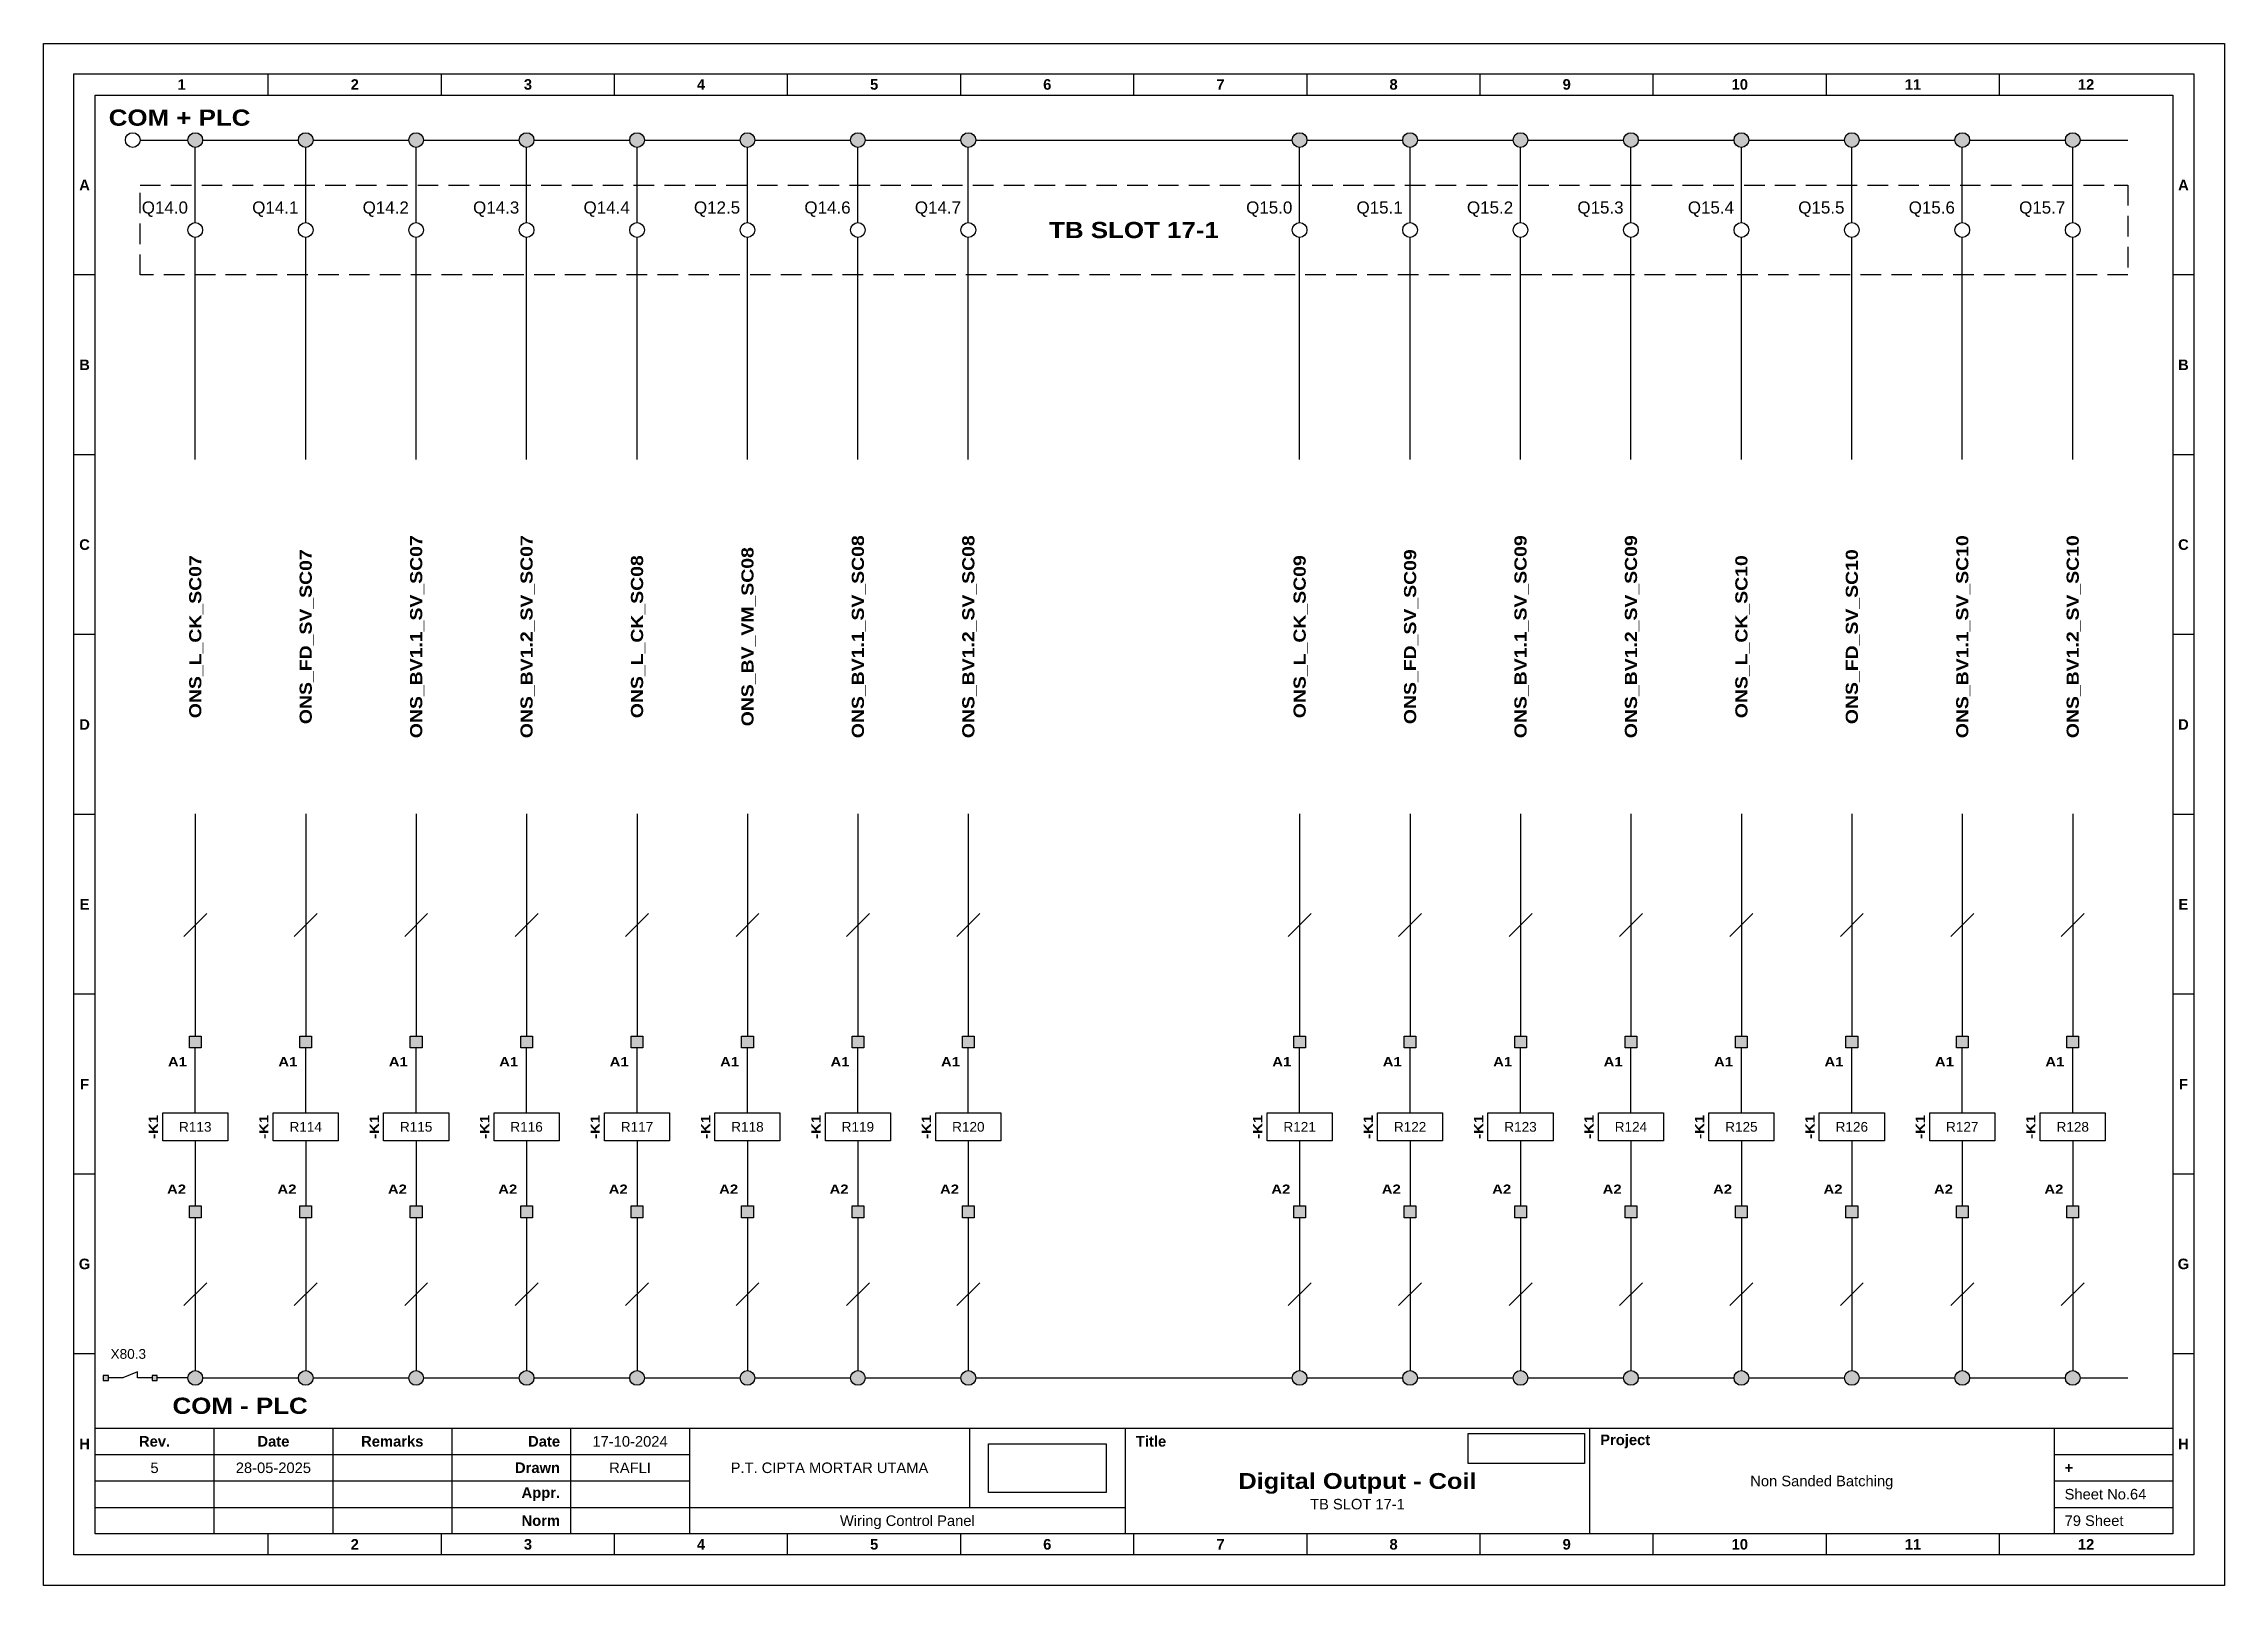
# Model space of a CAD drawing. Header units: millimetres. Extents: x 1018 to 2216, y 1079 to 1731.
# Drawn here: x 1017.6 to 1286.9, y 1079.3 to 1269.7 of the extents above; entities that cross this region are included whole.
import ezdxf
from ezdxf.enums import TextEntityAlignment as Align

# ---------------------------------------------------------------- set-up
doc = ezdxf.new("R2010")
doc.units = ezdxf.units.MM
doc.linetypes.add('HIDDEN', pattern=[9.525, 6.35, -3.175])
doc.styles.add('Bold', font='ariblk.ttf', dxfattribs={"height": 25.4})
doc.styles.get("Standard").update_dxf_attribs({"font": 'arial.ttf'})
picture_1 = doc.add_image_def('image1.png', size_in_pixel=(2048, 847))
picture_2 = doc.add_image_def('image2.png', size_in_pixel=(2092, 542))

msp = doc.modelspace()

# ---------------------------------------------------------------- texts
at = {"ltscale": 500, "style": 'Bold'}
for s, p in [('COM + PLC', (1025.62, 1260.56)), ('COM - PLC', (1033.5, 1101.47))]:
    msp.add_text(s, height=2, dxfattribs=at).set_placement(p, align=Align.MIDDLE_LEFT)
at = {"ltscale": 500}
for s, p in [('Q14.0', (1035.41, 1249.46)), ('Q14.1', (1049.05, 1249.46)), ('Q14.2', (1062.69, 1249.46)), ('Q14.3', (1076.33, 1249.46)), ('Q14.4', (1089.97, 1249.46)), ('Q12.5', (1103.61, 1249.46)), ('Q14.6', (1117.25, 1249.46)), ('Q14.7', (1130.89, 1249.46)), ('Q15.0', (1171.81, 1249.46)), ('Q15.1', (1185.44, 1249.46)), ('Q15.2', (1199.08, 1249.46)), ('Q15.3', (1212.72, 1249.46)), ('Q15.4', (1226.36, 1249.46)), ('Q15.5', (1240, 1249.46)), ('Q15.6', (1253.64, 1249.46)), ('Q15.7', (1267.28, 1249.46))]:
    msp.add_text(s, height=1.5, dxfattribs=at).set_placement(p, align=Align.MIDDLE_RIGHT)
at = {"ltscale": 500, "style": 'Bold'}
msp.add_text('TB SLOT 17-1', height=2, dxfattribs=at).set_placement((1152.25, 1246.68), align=Align.MIDDLE_CENTER)
for s, height, p in [('ONS_FD_SV_SC07', 1.5, (1049.95, 1196.45)), ('ONS_BV1.1_SV_SC07', 1.5, (1063.59, 1196.45)), ('ONS_BV1.2_SV_SC07', 1.5, (1077.23, 1196.45)), ('ONS_BV_VM_SC08', 1.5, (1104.51, 1196.45)), ('ONS_BV1.1_SV_SC08', 1.5, (1118.15, 1196.45)), ('ONS_BV1.2_SV_SC08', 1.5, (1131.79, 1196.45)), ('ONS_FD_SV_SC09', 1.5, (1186.35, 1196.45)), ('ONS_BV1.1_SV_SC09', 1.5, (1199.99, 1196.45)), ('ONS_BV1.2_SV_SC09', 1.5, (1213.63, 1196.45)), ('ONS_FD_SV_SC10', 1.5, (1240.91, 1196.45)), ('ONS_BV1.1_SV_SC10', 1.5, (1254.55, 1196.45)), ('ONS_BV1.2_SV_SC10', 1.5, (1268.19, 1196.45)), ('ONS_L_CK_SC07', 1.5, (1036.31, 1196.45)), ('ONS_L_CK_SC08', 1.5, (1090.87, 1196.45)), ('ONS_L_CK_SC09', 1.5, (1172.71, 1196.45)), ('ONS_L_CK_SC10', 1.5, (1227.27, 1196.45)), ('-K1', 1.149, (1031.15, 1135.92)), ('-K1', 1.149, (1044.78, 1135.92)), ('-K1', 1.149, (1058.42, 1135.92)), ('-K1', 1.149, (1072.06, 1135.92)), ('-K1', 1.149, (1085.7, 1135.92)), ('-K1', 1.149, (1099.34, 1135.92)), ('-K1', 1.149, (1112.98, 1135.92)), ('-K1', 1.149, (1126.62, 1135.92)), ('-K1', 1.149, (1167.54, 1135.92)), ('-K1', 1.149, (1181.18, 1135.92)), ('-K1', 1.149, (1194.82, 1135.92)), ('-K1', 1.149, (1208.46, 1135.92)), ('-K1', 1.149, (1222.1, 1135.92)), ('-K1', 1.149, (1235.74, 1135.92)), ('-K1', 1.149, (1249.38, 1135.92)), ('-K1', 1.149, (1263.02, 1135.92))]:
    msp.add_text(s, height=height, rotation=90, dxfattribs=at).set_placement(p, align=Align.MIDDLE_CENTER)
for p in [(1035.28, 1144.53), (1048.92, 1144.53), (1062.56, 1144.53), (1076.2, 1144.53), (1089.84, 1144.53), (1103.48, 1144.53), (1117.12, 1144.53), (1130.76, 1144.53), (1171.68, 1144.53), (1185.32, 1144.53), (1198.96, 1144.53), (1212.6, 1144.53), (1226.24, 1144.53), (1239.88, 1144.53), (1253.52, 1144.53), (1267.16, 1144.53)]:
    msp.add_text('A1', height=1.149, dxfattribs=at).set_placement(p, align=Align.TOP_RIGHT)
at = {"ltscale": 500}
for s, p in [('R113', (1036.31, 1135.92)), ('R114', (1049.95, 1135.92)), ('R115', (1063.59, 1135.92)), ('R116', (1077.23, 1135.92)), ('R117', (1090.87, 1135.92)), ('R118', (1104.51, 1135.92)), ('R119', (1118.15, 1135.92)), ('R120', (1131.79, 1135.92)), ('R121', (1172.71, 1135.92)), ('R122', (1186.35, 1135.92)), ('R123', (1199.99, 1135.92)), ('R124', (1213.63, 1135.92)), ('R125', (1227.27, 1135.92)), ('R126', (1240.91, 1135.92)), ('R127', (1254.55, 1135.92)), ('R128', (1268.19, 1135.92))]:
    msp.add_text(s, height=1.2, dxfattribs=at).set_placement(p, align=Align.MIDDLE_CENTER)
at = {"ltscale": 500, "style": 'Bold'}
for p in [(1035.17, 1127.3), (1048.81, 1127.3), (1062.45, 1127.3), (1076.08, 1127.3), (1089.72, 1127.3), (1103.36, 1127.3), (1117, 1127.3), (1130.64, 1127.3), (1171.56, 1127.3), (1185.2, 1127.3), (1198.84, 1127.3), (1212.48, 1127.3), (1226.12, 1127.3), (1239.76, 1127.3), (1253.4, 1127.3), (1267.04, 1127.3)]:
    msp.add_text('A2', height=1.149, dxfattribs=at).set_placement(p, align=Align.BOTTOM_RIGHT)
at = {"ltscale": 500}
msp.add_text('X80.3', height=1.2, dxfattribs=at).set_placement((1025.85, 1107.87), align=Align.MIDDLE_LEFT)

# ---------------------------------------------------------------- blocks, each defined once
blk = doc.blocks.new('KOP MU PROJECT')
at = {"color": 6, "ltscale": 50}
for p, q in [((27.74, 184.05), (27.74, 186.66)), ((49.13, 184.05), (49.13, 186.66)), ((70.51, 184.05), (70.51, 186.66)), ((91.89, 184.05), (91.89, 186.66)), ((113.27, 184.05), (113.27, 186.66)), ((134.66, 184.05), (134.66, 186.66)), ((156.04, 184.05), (156.04, 186.66)), ((177.42, 184.05), (177.42, 186.66)), ((198.8, 184.05), (198.8, 186.66)), ((220.19, 184.05), (220.19, 186.66)), ((241.57, 184.05), (241.57, 186.66)), ((6.36, 161.84), (3.75, 161.84)), ((265.59, 161.84), (262.98, 161.84)), ((6.36, 139.63), (3.75, 139.63)), ((265.59, 139.63), (262.98, 139.63)), ((6.36, 117.42), (3.75, 117.42)), ((265.59, 117.42), (262.98, 117.42)), ((6.36, 95.22), (3.75, 95.22)), ((265.59, 95.22), (262.98, 95.22)), ((6.36, 73.01), (3.75, 73.01)), ((265.59, 73.01), (262.98, 73.01)), ((6.36, 50.8), (3.75, 50.8)), ((265.59, 50.8), (262.98, 50.8)), ((6.36, 28.59), (3.75, 28.59)), ((265.59, 28.59), (262.98, 28.59)), ((27.74, 3.75), (27.74, 6.36)), ((49.13, 3.75), (49.13, 6.36)), ((70.51, 3.75), (70.51, 6.36)), ((91.89, 3.75), (91.89, 6.36)), ((113.27, 3.75), (113.27, 6.36)), ((134.66, 3.75), (134.66, 6.36)), ((156.04, 3.75), (156.04, 6.36)), ((177.42, 3.75), (177.42, 6.36)), ((198.8, 3.75), (198.8, 6.36)), ((220.19, 3.75), (220.19, 6.36)), ((241.57, 3.75), (241.57, 6.36))]:
    blk.add_line(p, q, dxfattribs=at)
at = {"ltscale": 50}
for p, q in [((6.36, 19.41), (262.98, 19.41)), ((21.04, 19.41), (21.04, 6.36)), ((35.72, 19.41), (35.72, 6.36)), ((50.41, 19.41), (50.41, 6.36)), ((65.09, 19.41), (65.09, 6.36)), ((79.77, 19.41), (79.77, 6.36)), ((114.35, 19.41), (114.35, 9.62)), ((133.6, 19.41), (133.6, 6.36)), ((190.95, 19.41), (190.95, 6.36)), ((248.3, 19.41), (248.3, 6.36)), ((6.36, 16.15), (79.77, 16.15)), ((248.3, 16.15), (262.98, 16.15)), ((6.36, 12.89), (79.77, 12.89)), ((248.3, 12.89), (262.98, 12.89)), ((6.36, 9.62), (133.6, 9.62)), ((248.3, 9.62), (262.98, 9.62))]:
    blk.add_line(p, q, dxfattribs=at)
at = {"color": 1, "ltscale": 50}
blk.add_lwpolyline([(269.34, 0), (0, 0), (0, 190.41), (269.34, 190.41)], close=True, dxfattribs=at)
at = {"color": 6, "ltscale": 50}
for points in [[(265.59, 3.75), (3.75, 3.75), (3.75, 186.66), (265.59, 186.66)], [(262.98, 6.36), (6.36, 6.36), (6.36, 184.05), (262.98, 184.05)]]:
    blk.add_lwpolyline(points, close=True, dxfattribs=at)
at = {"ltscale": 50, "char_height": 1.305, "attachment_point": 4}
for s, width, heights, insert in [('\\pxqc;{\\fArial|b1|i0|c0|p34;1}', 21.3825, [2.51], (6.36, 185.36)), ('\\pxqc;{\\fArial|b1|i0|c0|p34;2}', 21.3825, [2.51], (27.74, 185.36)), ('\\pxqc;{\\fArial|b1|i0|c0|p34;3}', 21.3825, [2.51], (49.13, 185.36)), ('\\pxqc;{\\fArial|b1|i0|c0|p34;4}', 21.3825, [2.51], (70.51, 185.36)), ('\\pxqc;{\\fArial|b1|i0|c0|p34;5}', 21.3825, [2.51], (91.89, 185.36)), ('\\pxqc;{\\fArial|b1|i0|c0|p34;6}', 21.3825, [2.51], (113.27, 185.36)), ('\\pxqc;{\\fArial|b1|i0|c0|p34;7}', 21.3825, [2.51], (134.66, 185.36)), ('\\pxqc;{\\fArial|b1|i0|c0|p34;8}', 21.3825, [2.51], (156.04, 185.36)), ('\\pxqc;{\\fArial|b1|i0|c0|p34;9}', 21.3825, [2.51], (177.42, 185.36)), ('\\pxqc;{\\fArial|b1|i0|c0|p34;10}', 21.3825, [2.51], (198.8, 185.36)), ('\\pxqc;{\\fArial|b1|i0|c0|p34;11}', 21.3825, [2.51], (220.19, 185.36)), ('\\pxqc;{\\fArial|b1|i0|c0|p34;12}', 21.3825, [2.51], (241.57, 185.36)), ('\\pxqc;{\\fArial|b1|i0|c0|p34;A}', 2.61, [2.51], (3.75, 172.95)), ('\\pxqc;{\\fArial|b1|i0|c0|p34;A}', 2.61, [2.51], (262.98, 172.95)), ('\\pxqc;{\\fArial|b1|i0|c0|p34;B}', 2.61, [2.51], (3.75, 150.74)), ('\\pxqc;{\\fArial|b1|i0|c0|p34;B}', 2.61, [2.51], (262.98, 150.74)), ('\\pxqc;{\\fArial|b1|i0|c0|p34;C}', 2.61, [2.51], (3.75, 128.53)), ('\\pxqc;{\\fArial|b1|i0|c0|p34;C}', 2.61, [2.51], (262.98, 128.53)), ('\\pxqc;{\\fArial|b1|i0|c0|p34;D}', 2.61, [2.51], (3.75, 106.32)), ('\\pxqc;{\\fArial|b1|i0|c0|p34;D}', 2.61, [2.51], (262.98, 106.32)), ('\\pxqc;{\\fArial|b1|i0|c0|p34;E}', 2.61, [2.51], (3.75, 84.11)), ('\\pxqc;{\\fArial|b1|i0|c0|p34;E}', 2.61, [2.51], (262.98, 84.11)), ('\\pxqc;{\\fArial|b1|i0|c0|p34;F}', 2.61, [2.51], (3.75, 61.9)), ('\\pxqc;{\\fArial|b1|i0|c0|p34;F}', 2.61, [2.51], (262.98, 61.9)), ('\\pxqc;{\\fArial|b1|i0|c0|p34;G}', 2.61, [2.51], (3.75, 39.69)), ('\\pxqc;{\\fArial|b1|i0|c0|p34;G}', 2.61, [2.51], (262.98, 39.69)), ('\\pxqc;{\\fArial|b1|i0|c0|p34;H}', 2.61, [2.51], (3.75, 17.47)), ('\\pxqc;{\\fArial|b1|i0|c0|p34;Rev.}', 14.6811, [2.88], (6.36, 17.78)), ('\\pxqc;{\\fArial|b1|i0|c0|p34;Date}', 14.6811, [2.88], (21.04, 17.78)), ('\\pxqc;{\\fArial|b1|i0|c0|p34;Remarks}', 14.6811, [2.88], (35.72, 17.78)), ('\\pxqr;{\\fArial|b1|i0|c0|p34;Date}', 13.3761, [2.88], (50.41, 17.78)), ('\\pxql;{\\fArial|b1|i0|c0|p34;Title}', 50.2419, [2.88], (134.9, 17.78)), ('\\pxql;{\\fArial|b1|i0|c0|p34;Project}', 50.2419, [2.88], (192.25, 17.78)), ('\\pxqc;{\\fArial|b1|i0|c0|p34;H}', 2.61, [2.51], (262.98, 17.47)), ('\\pxqr;{\\fArial|b1|i0|c0|p34;Drawn}', 13.3761, [2.88], (50.41, 14.52)), ('\\pxql;{\\fArial|b1|i0|c0|p34;+}', 14.6811, [2.88], (249.61, 14.52)), ('\\pxqr;{\\fArial|b1|i0|c0|p34;Appr.}', 13.3761, [2.88], (50.41, 11.26)), ('\\pxqr;{\\fArial|b1|i0|c0|p34;Norm}', 13.3761, [2.88], (50.41, 7.99)), ('\\pxqc;{\\fArial|b1|i0|c0|p34;2}', 21.3825, [2.51], (27.74, 5.06)), ('\\pxqc;{\\fArial|b1|i0|c0|p34;3}', 21.3825, [2.51], (49.13, 5.06)), ('\\pxqc;{\\fArial|b1|i0|c0|p34;4}', 21.3825, [2.51], (70.51, 5.06)), ('\\pxqc;{\\fArial|b1|i0|c0|p34;5}', 21.3825, [2.51], (91.89, 5.06)), ('\\pxqc;{\\fArial|b1|i0|c0|p34;6}', 21.3825, [2.51], (113.27, 5.06)), ('\\pxqc;{\\fArial|b1|i0|c0|p34;7}', 21.3825, [2.51], (134.66, 5.06)), ('\\pxqc;{\\fArial|b1|i0|c0|p34;8}', 21.3825, [2.51], (156.04, 5.06)), ('\\pxqc;{\\fArial|b1|i0|c0|p34;9}', 21.3825, [2.51], (177.42, 5.06)), ('\\pxqc;{\\fArial|b1|i0|c0|p34;10}', 21.3825, [2.51], (198.8, 5.06)), ('\\pxqc;{\\fArial|b1|i0|c0|p34;11}', 21.3825, [2.51], (220.19, 5.06)), ('\\pxqc;{\\fArial|b1|i0|c0|p34;12}', 21.3825, [2.51], (241.57, 5.06))]:
    blk.add_mtext_dynamic_manual_height_columns(s, width=width, gutter_width=0.0326, heights=heights, dxfattribs=dict(at, insert=insert))
at = {"ltscale": 50}
for tag, p in [('DATECREATED', (72.43, 17.78)), ('REV', (13.7, 14.52)), ('REVDATE', (28.38, 14.52)), ('REMARKS', (43.06, 14.52)), ('DRAWN', (72.43, 14.52)), ('COMPANY', (97.06, 14.52)), ('PROJECT', (219.62, 12.89)), ('APPR', (72.43, 11.26)), ('NORM', (72.43, 7.99)), ('DRAWINGCATEGORY', (106.68, 7.99)), ('DESCRIPTION', (162.27, 10.03))]:
    blk.add_attdef(tag, text='', height=1.3, dxfattribs=at).set_placement(p, align=Align.MIDDLE_CENTER)
at = {"ltscale": 50, "style": 'Bold'}
blk.add_attdef('TITLE', text='', height=1.96, dxfattribs=at).set_placement((162.27, 12.89), align=Align.MIDDLE_CENTER)
at = {"ltscale": 50}
for tag, p in [('SHEETNUMBER', (249.61, 11.26)), ('TOTALSHEET', (249.61, 7.99))]:
    blk.add_attdef(tag, text='', height=1.3, dxfattribs=at).set_placement(p, align=Align.MIDDLE_LEFT)
image = blk.add_image(picture_1, insert=(116.72, 11.48), size_in_units=(14.5, 6), dxfattribs=at)
image.dxf.flags = 15
image = blk.add_image(picture_2, insert=(175.94, 15.04), size_in_units=(14.36, 3.72), dxfattribs=at)
image.dxf.flags = 15

# ---------------------------------------------------------------- hatches: boundary and pattern name
at = {"true_color": 0x105689}
h = msp.add_hatch(color=146, dxfattribs=at)
h.dxf.hatch_style = 1
h.paths.add_polyline_path([(1269.1, 1257.79, 1), (1267.28, 1257.79, 1)])
h.paths.add_polyline_path([(1253.64, 1257.79, 1), (1255.46, 1257.79, 1)])
h.paths.add_polyline_path([(1240, 1257.79, 1), (1241.82, 1257.79, 1)])
h.paths.add_polyline_path([(1228.18, 1257.79, 1), (1226.36, 1257.79, 1)])
h.paths.add_polyline_path([(1214.54, 1257.79, 1), (1212.72, 1257.79, 1)])
h.paths.add_polyline_path([(1200.9, 1257.79, 1), (1199.08, 1257.79, 1)])
h.paths.add_polyline_path([(1187.26, 1257.79, 1), (1185.44, 1257.79, 1)])
h.paths.add_polyline_path([(1173.62, 1257.79, 1), (1171.81, 1257.79, 1)])
h.paths.add_polyline_path([(1132.7, 1257.79, 1), (1130.89, 1257.79, 1)])
h.paths.add_polyline_path([(1119.06, 1257.79, 1), (1117.25, 1257.79, 1)])
h.paths.add_polyline_path([(1105.42, 1257.79, 1), (1103.61, 1257.79, 1)])
h.paths.add_polyline_path([(1091.78, 1257.79, 1), (1089.97, 1257.79, 1)])
h.paths.add_polyline_path([(1076.33, 1257.79, 1), (1078.14, 1257.79, 1)])
h.paths.add_polyline_path([(1064.5, 1257.79, 1), (1062.69, 1257.79, 1)])
h.paths.add_polyline_path([(1049.05, 1257.79, 1), (1050.86, 1257.79, 1)])
h.paths.add_polyline_path([(1037.22, 1257.79, 1), (1035.41, 1257.79, 1)])
h = msp.add_hatch(color=256)
h.dxf.hatch_style = 1
h.paths.add_polyline_path([(1037.04, 1145.68), (1037.04, 1147.13), (1035.59, 1147.13), (1035.59, 1145.68)])
h.paths.add_polyline_path([(1035.59, 1124.7), (1037.04, 1124.7), (1037.04, 1126.15), (1035.59, 1126.15)])
h = msp.add_hatch(color=256)
h.dxf.hatch_style = 1
h.paths.add_polyline_path([(1050.68, 1145.68), (1050.68, 1147.13), (1049.23, 1147.13), (1049.23, 1145.68)])
h.paths.add_polyline_path([(1049.23, 1124.7), (1050.68, 1124.7), (1050.68, 1126.15), (1049.23, 1126.15)])
h = msp.add_hatch(color=256)
h.dxf.hatch_style = 1
h.paths.add_polyline_path([(1064.32, 1145.68), (1064.32, 1147.13), (1062.87, 1147.13), (1062.87, 1145.68)])
h.paths.add_polyline_path([(1062.87, 1124.7), (1064.32, 1124.7), (1064.32, 1126.15), (1062.87, 1126.15)])
h = msp.add_hatch(color=256)
h.dxf.hatch_style = 1
h.paths.add_polyline_path([(1077.96, 1145.68), (1077.96, 1147.13), (1076.51, 1147.13), (1076.51, 1145.68)])
h.paths.add_polyline_path([(1076.51, 1124.7), (1077.96, 1124.7), (1077.96, 1126.15), (1076.51, 1126.15)])
h = msp.add_hatch(color=256)
h.dxf.hatch_style = 1
h.paths.add_polyline_path([(1091.6, 1145.68), (1091.6, 1147.13), (1090.15, 1147.13), (1090.15, 1145.68)])
h.paths.add_polyline_path([(1090.15, 1124.7), (1091.6, 1124.7), (1091.6, 1126.15), (1090.15, 1126.15)])
h = msp.add_hatch(color=256)
h.dxf.hatch_style = 1
h.paths.add_polyline_path([(1105.24, 1145.68), (1105.24, 1147.13), (1103.79, 1147.13), (1103.79, 1145.68)])
h.paths.add_polyline_path([(1103.79, 1124.7), (1105.24, 1124.7), (1105.24, 1126.15), (1103.79, 1126.15)])
h = msp.add_hatch(color=256)
h.dxf.hatch_style = 1
h.paths.add_polyline_path([(1118.88, 1145.68), (1118.88, 1147.13), (1117.43, 1147.13), (1117.43, 1145.68)])
h.paths.add_polyline_path([(1117.43, 1124.7), (1118.88, 1124.7), (1118.88, 1126.15), (1117.43, 1126.15)])
h = msp.add_hatch(color=256)
h.dxf.hatch_style = 1
h.paths.add_polyline_path([(1132.52, 1145.68), (1132.52, 1147.13), (1131.07, 1147.13), (1131.07, 1145.68)])
h.paths.add_polyline_path([(1131.07, 1124.7), (1132.52, 1124.7), (1132.52, 1126.15), (1131.07, 1126.15)])
h = msp.add_hatch(color=256)
h.dxf.hatch_style = 1
h.paths.add_polyline_path([(1173.44, 1145.68), (1173.44, 1147.13), (1171.99, 1147.13), (1171.99, 1145.68)])
h.paths.add_polyline_path([(1171.99, 1124.7), (1173.44, 1124.7), (1173.44, 1126.15), (1171.99, 1126.15)])
h = msp.add_hatch(color=256)
h.dxf.hatch_style = 1
h.paths.add_polyline_path([(1187.08, 1145.68), (1187.08, 1147.13), (1185.63, 1147.13), (1185.63, 1145.68)])
h.paths.add_polyline_path([(1185.63, 1124.7), (1187.08, 1124.7), (1187.08, 1126.15), (1185.63, 1126.15)])
h = msp.add_hatch(color=256)
h.dxf.hatch_style = 1
h.paths.add_polyline_path([(1200.72, 1145.68), (1200.72, 1147.13), (1199.27, 1147.13), (1199.27, 1145.68)])
h.paths.add_polyline_path([(1199.27, 1124.7), (1200.72, 1124.7), (1200.72, 1126.15), (1199.27, 1126.15)])
h = msp.add_hatch(color=256)
h.dxf.hatch_style = 1
h.paths.add_polyline_path([(1214.36, 1145.68), (1214.36, 1147.13), (1212.91, 1147.13), (1212.91, 1145.68)])
h.paths.add_polyline_path([(1212.91, 1124.7), (1214.36, 1124.7), (1214.36, 1126.15), (1212.91, 1126.15)])
h = msp.add_hatch(color=256)
h.dxf.hatch_style = 1
h.paths.add_polyline_path([(1228, 1145.68), (1228, 1147.13), (1226.55, 1147.13), (1226.55, 1145.68)])
h.paths.add_polyline_path([(1226.55, 1124.7), (1228, 1124.7), (1228, 1126.15), (1226.55, 1126.15)])
h = msp.add_hatch(color=256)
h.dxf.hatch_style = 1
h.paths.add_polyline_path([(1241.64, 1145.68), (1241.64, 1147.13), (1240.19, 1147.13), (1240.19, 1145.68)])
h.paths.add_polyline_path([(1240.19, 1124.7), (1241.64, 1124.7), (1241.64, 1126.15), (1240.19, 1126.15)])
h = msp.add_hatch(color=256)
h.dxf.hatch_style = 1
h.paths.add_polyline_path([(1255.28, 1145.68), (1255.28, 1147.13), (1253.82, 1147.13), (1253.82, 1145.68)])
h.paths.add_polyline_path([(1253.82, 1124.7), (1255.28, 1124.7), (1255.28, 1126.15), (1253.82, 1126.15)])
h = msp.add_hatch(color=256)
h.dxf.hatch_style = 1
h.paths.add_polyline_path([(1268.92, 1145.68), (1268.92, 1147.13), (1267.46, 1147.13), (1267.46, 1145.68)])
h.paths.add_polyline_path([(1267.46, 1124.7), (1268.92, 1124.7), (1268.92, 1126.15), (1267.46, 1126.15)])
h = msp.add_hatch(color=256)
h.dxf.hatch_style = 1
h.paths.add_polyline_path([(1031.61, 1105.22), (1030.97, 1105.22), (1030.97, 1104.58), (1031.61, 1104.58)])
h.paths.add_polyline_path([(1024.94, 1105.22), (1024.94, 1104.58), (1025.58, 1104.58), (1025.58, 1105.22)])
h = msp.add_hatch(color=146, dxfattribs=at)
h.dxf.hatch_style = 1
h.paths.add_polyline_path([(1269.1, 1104.9, 1), (1267.28, 1104.9, 1)])
h.paths.add_polyline_path([(1253.64, 1104.9, 1), (1255.46, 1104.9, 1)])
h.paths.add_polyline_path([(1240, 1104.9, 1), (1241.82, 1104.9, 1)])
h.paths.add_polyline_path([(1228.18, 1104.9, 1), (1226.36, 1104.9, 1)])
h.paths.add_polyline_path([(1214.54, 1104.9, 1), (1212.72, 1104.9, 1)])
h.paths.add_polyline_path([(1200.9, 1104.9, 1), (1199.08, 1104.9, 1)])
h.paths.add_polyline_path([(1187.26, 1104.9, 1), (1185.44, 1104.9, 1)])
h.paths.add_polyline_path([(1173.62, 1104.9, 1), (1171.81, 1104.9, 1)])
h.paths.add_polyline_path([(1132.7, 1104.9, 1), (1130.89, 1104.9, 1)])
h.paths.add_polyline_path([(1119.06, 1104.9, 1), (1117.25, 1104.9, 1)])
h.paths.add_polyline_path([(1105.42, 1104.9, 1), (1103.61, 1104.9, 1)])
h.paths.add_polyline_path([(1091.78, 1104.9, 1), (1089.97, 1104.9, 1)])
h.paths.add_polyline_path([(1076.33, 1104.9, 1), (1078.14, 1104.9, 1)])
h.paths.add_polyline_path([(1064.5, 1104.9, 1), (1062.69, 1104.9, 1)])
h.paths.add_polyline_path([(1049.05, 1104.9, 1), (1050.86, 1104.9, 1)])
h.paths.add_polyline_path([(1037.22, 1104.9, 1), (1035.41, 1104.9, 1)])

# ---------------------------------------------------------------- linework, layer by layer
at = {"color": 146, "true_color": 0x105689}
for p, q in [((1029.49, 1257.79), (1035.41, 1257.79)), ((1036.31, 1247.59), (1036.31, 1256.88)), ((1037.22, 1257.79), (1049.05, 1257.79)), ((1049.95, 1247.59), (1049.95, 1256.88)), ((1050.86, 1257.79), (1062.69, 1257.79)), ((1063.59, 1247.59), (1063.59, 1256.88)), ((1064.5, 1257.79), (1076.33, 1257.79)), ((1077.23, 1247.59), (1077.23, 1256.88)), ((1078.14, 1257.79), (1089.97, 1257.79)), ((1090.87, 1247.59), (1090.87, 1256.88)), ((1091.78, 1257.79), (1103.61, 1257.79)), ((1104.51, 1247.59), (1104.51, 1256.88)), ((1105.42, 1257.79), (1117.25, 1257.79)), ((1118.15, 1247.59), (1118.15, 1256.88)), ((1119.06, 1257.79), (1130.89, 1257.79)), ((1131.79, 1247.59), (1131.79, 1256.88)), ((1132.7, 1257.79), (1171.81, 1257.79)), ((1172.71, 1247.59), (1172.71, 1256.88)), ((1173.62, 1257.79), (1185.44, 1257.79)), ((1186.35, 1247.59), (1186.35, 1256.88)), ((1187.26, 1257.79), (1199.08, 1257.79)), ((1199.99, 1247.59), (1199.99, 1256.88)), ((1200.9, 1257.79), (1212.72, 1257.79)), ((1213.63, 1247.59), (1213.63, 1256.88)), ((1214.54, 1257.79), (1226.36, 1257.79)), ((1227.27, 1247.59), (1227.27, 1256.88)), ((1228.18, 1257.79), (1240, 1257.79)), ((1240.91, 1247.59), (1240.91, 1256.88)), ((1241.82, 1257.79), (1253.64, 1257.79)), ((1254.55, 1247.59), (1254.55, 1256.88)), ((1255.46, 1257.79), (1267.28, 1257.79)), ((1268.19, 1247.59), (1268.19, 1256.88)), ((1269.1, 1257.79), (1275.01, 1257.79)), ((1036.31, 1218.34), (1036.31, 1245.77)), ((1049.95, 1218.34), (1049.95, 1245.77)), ((1063.59, 1218.34), (1063.59, 1245.77)), ((1077.23, 1218.34), (1077.23, 1245.77)), ((1090.87, 1218.34), (1090.87, 1245.77)), ((1104.51, 1218.34), (1104.51, 1245.77)), ((1118.15, 1218.34), (1118.15, 1245.77)), ((1131.79, 1218.34), (1131.79, 1245.77)), ((1172.71, 1218.34), (1172.71, 1245.77)), ((1186.35, 1218.34), (1186.35, 1245.77)), ((1199.99, 1218.34), (1199.99, 1245.77)), ((1213.63, 1218.34), (1213.63, 1245.77)), ((1227.27, 1218.34), (1227.27, 1245.77)), ((1240.91, 1218.34), (1240.91, 1245.77)), ((1254.55, 1218.34), (1254.55, 1245.77)), ((1268.19, 1218.34), (1268.19, 1245.77)), ((1036.31, 1174.57), (1036.31, 1147.13)), ((1049.95, 1174.57), (1049.95, 1147.13)), ((1063.59, 1174.57), (1063.59, 1147.13)), ((1077.23, 1174.57), (1077.23, 1147.13)), ((1090.87, 1174.57), (1090.87, 1147.13)), ((1104.51, 1174.57), (1104.51, 1147.13)), ((1118.15, 1174.57), (1118.15, 1147.13)), ((1131.79, 1174.57), (1131.79, 1147.13)), ((1172.71, 1174.57), (1172.71, 1147.13)), ((1186.35, 1174.57), (1186.35, 1147.13)), ((1199.99, 1174.57), (1199.99, 1147.13)), ((1213.63, 1174.57), (1213.63, 1147.13)), ((1227.27, 1174.57), (1227.27, 1147.13)), ((1240.91, 1174.57), (1240.91, 1147.13)), ((1254.55, 1174.57), (1254.55, 1147.13)), ((1268.19, 1174.57), (1268.19, 1147.13)), ((1034.9, 1159.44), (1037.73, 1162.27)), ((1048.54, 1159.44), (1051.37, 1162.27)), ((1062.18, 1159.44), (1065.01, 1162.27)), ((1075.82, 1159.44), (1078.65, 1162.27)), ((1089.46, 1159.44), (1092.29, 1162.27)), ((1103.1, 1159.44), (1105.93, 1162.27)), ((1116.74, 1159.44), (1119.57, 1162.27)), ((1130.38, 1159.44), (1133.21, 1162.27)), ((1171.3, 1159.44), (1174.13, 1162.27)), ((1184.94, 1159.44), (1187.77, 1162.27)), ((1198.58, 1159.44), (1201.41, 1162.27)), ((1212.22, 1159.44), (1215.05, 1162.27)), ((1225.86, 1159.44), (1228.68, 1162.27)), ((1239.5, 1159.44), (1242.32, 1162.27)), ((1253.14, 1159.44), (1255.96, 1162.27)), ((1266.78, 1159.44), (1269.6, 1162.27)), ((1036.31, 1124.7), (1036.31, 1105.81)), ((1049.95, 1124.7), (1049.95, 1105.81)), ((1063.59, 1124.7), (1063.59, 1105.81)), ((1077.23, 1124.7), (1077.23, 1105.81)), ((1090.87, 1124.7), (1090.87, 1105.81)), ((1104.51, 1124.7), (1104.51, 1105.81)), ((1118.15, 1124.7), (1118.15, 1105.81)), ((1131.79, 1124.7), (1131.79, 1105.81)), ((1172.71, 1124.7), (1172.71, 1105.81)), ((1186.35, 1124.7), (1186.35, 1105.81)), ((1199.99, 1124.7), (1199.99, 1105.81)), ((1213.63, 1124.7), (1213.63, 1105.81)), ((1227.27, 1124.7), (1227.27, 1105.81)), ((1240.91, 1124.7), (1240.91, 1105.81)), ((1254.55, 1124.7), (1254.55, 1105.81)), ((1268.19, 1124.7), (1268.19, 1105.81)), ((1034.9, 1113.84), (1037.73, 1116.67)), ((1048.54, 1113.84), (1051.37, 1116.67)), ((1062.18, 1113.84), (1065.01, 1116.67)), ((1075.82, 1113.84), (1078.65, 1116.67)), ((1089.46, 1113.84), (1092.29, 1116.67)), ((1103.1, 1113.84), (1105.93, 1116.67)), ((1116.74, 1113.84), (1119.57, 1116.67)), ((1130.38, 1113.84), (1133.21, 1116.67)), ((1171.3, 1113.84), (1174.13, 1116.67)), ((1184.94, 1113.84), (1187.77, 1116.67)), ((1198.58, 1113.84), (1201.41, 1116.67)), ((1212.22, 1113.84), (1215.05, 1116.67)), ((1225.86, 1113.84), (1228.68, 1116.67)), ((1239.5, 1113.84), (1242.32, 1116.67)), ((1253.14, 1113.84), (1255.96, 1116.67)), ((1266.78, 1113.84), (1269.6, 1116.67)), ((1035.41, 1104.9), (1031.61, 1104.9)), ((1037.22, 1104.9), (1049.05, 1104.9)), ((1050.86, 1104.9), (1062.69, 1104.9)), ((1064.5, 1104.9), (1076.33, 1104.9)), ((1078.14, 1104.9), (1089.97, 1104.9)), ((1091.78, 1104.9), (1103.61, 1104.9)), ((1105.42, 1104.9), (1117.25, 1104.9)), ((1119.06, 1104.9), (1130.89, 1104.9)), ((1132.7, 1104.9), (1171.81, 1104.9)), ((1173.62, 1104.9), (1185.44, 1104.9)), ((1187.26, 1104.9), (1199.08, 1104.9)), ((1200.9, 1104.9), (1212.72, 1104.9)), ((1214.54, 1104.9), (1226.36, 1104.9)), ((1228.18, 1104.9), (1240, 1104.9)), ((1241.82, 1104.9), (1253.64, 1104.9)), ((1255.46, 1104.9), (1267.28, 1104.9)), ((1269.1, 1104.9), (1275.01, 1104.9))]:
    msp.add_line(p, q, dxfattribs=at)
at = {"ltscale": 50}
for p, q in [((1036.31, 1137.64), (1036.31, 1145.68)), ((1049.95, 1137.64), (1049.95, 1145.68)), ((1063.59, 1137.64), (1063.59, 1145.68)), ((1077.23, 1137.64), (1077.23, 1145.68)), ((1090.87, 1137.64), (1090.87, 1145.68)), ((1104.51, 1137.64), (1104.51, 1145.68)), ((1118.15, 1137.64), (1118.15, 1145.68)), ((1131.79, 1137.64), (1131.79, 1145.68)), ((1172.71, 1137.64), (1172.71, 1145.68)), ((1186.35, 1137.64), (1186.35, 1145.68)), ((1199.99, 1137.64), (1199.99, 1145.68)), ((1213.63, 1137.64), (1213.63, 1145.68)), ((1227.27, 1137.64), (1227.27, 1145.68)), ((1240.91, 1137.64), (1240.91, 1145.68)), ((1254.55, 1137.64), (1254.55, 1145.68)), ((1268.19, 1137.64), (1268.19, 1145.68)), ((1036.31, 1134.2), (1036.31, 1126.15)), ((1049.95, 1134.2), (1049.95, 1126.15)), ((1063.59, 1134.2), (1063.59, 1126.15)), ((1077.23, 1134.2), (1077.23, 1126.15)), ((1090.87, 1134.2), (1090.87, 1126.15)), ((1104.51, 1134.2), (1104.51, 1126.15)), ((1118.15, 1134.2), (1118.15, 1126.15)), ((1131.79, 1134.2), (1131.79, 1126.15)), ((1172.71, 1134.2), (1172.71, 1126.15)), ((1186.35, 1134.2), (1186.35, 1126.15)), ((1199.99, 1134.2), (1199.99, 1126.15)), ((1213.63, 1134.2), (1213.63, 1126.15)), ((1227.27, 1134.2), (1227.27, 1126.15)), ((1240.91, 1134.2), (1240.91, 1126.15)), ((1254.55, 1134.2), (1254.55, 1126.15)), ((1268.19, 1134.2), (1268.19, 1126.15)), ((1027.38, 1104.9), (1025.58, 1104.9)), ((1029.17, 1105.65), (1027.38, 1104.9)), ((1030.97, 1104.9), (1029.17, 1104.9))]:
    msp.add_line(p, q, dxfattribs=at)
msp.add_line((1029.17, 1104.9), (1029.17, 1105.65))
at = {"linetype": 'HIDDEN', "ltscale": 0.4}
msp.add_lwpolyline([(1029.49, 1252.23), (1275.01, 1252.23), (1275.01, 1241.13), (1029.49, 1241.13)], close=True, dxfattribs=at)
for points in [[(1035.59, 1147.13), (1037.04, 1147.13), (1037.04, 1145.68), (1035.59, 1145.68)], [(1049.23, 1147.13), (1050.68, 1147.13), (1050.68, 1145.68), (1049.23, 1145.68)], [(1062.87, 1147.13), (1064.32, 1147.13), (1064.32, 1145.68), (1062.87, 1145.68)], [(1076.51, 1147.13), (1077.96, 1147.13), (1077.96, 1145.68), (1076.51, 1145.68)], [(1090.15, 1147.13), (1091.6, 1147.13), (1091.6, 1145.68), (1090.15, 1145.68)], [(1103.79, 1147.13), (1105.24, 1147.13), (1105.24, 1145.68), (1103.79, 1145.68)], [(1117.43, 1147.13), (1118.88, 1147.13), (1118.88, 1145.68), (1117.43, 1145.68)], [(1131.07, 1147.13), (1132.52, 1147.13), (1132.52, 1145.68), (1131.07, 1145.68)], [(1171.99, 1147.13), (1173.44, 1147.13), (1173.44, 1145.68), (1171.99, 1145.68)], [(1185.63, 1147.13), (1187.08, 1147.13), (1187.08, 1145.68), (1185.63, 1145.68)], [(1199.27, 1147.13), (1200.72, 1147.13), (1200.72, 1145.68), (1199.27, 1145.68)], [(1212.91, 1147.13), (1214.36, 1147.13), (1214.36, 1145.68), (1212.91, 1145.68)], [(1226.55, 1147.13), (1228, 1147.13), (1228, 1145.68), (1226.55, 1145.68)], [(1240.19, 1147.13), (1241.64, 1147.13), (1241.64, 1145.68), (1240.19, 1145.68)], [(1253.82, 1147.13), (1255.28, 1147.13), (1255.28, 1145.68), (1253.82, 1145.68)], [(1267.46, 1147.13), (1268.92, 1147.13), (1268.92, 1145.68), (1267.46, 1145.68)], [(1035.59, 1126.15), (1037.04, 1126.15), (1037.04, 1124.7), (1035.59, 1124.7)], [(1049.23, 1126.15), (1050.68, 1126.15), (1050.68, 1124.7), (1049.23, 1124.7)], [(1062.87, 1126.15), (1064.32, 1126.15), (1064.32, 1124.7), (1062.87, 1124.7)], [(1076.51, 1126.15), (1077.96, 1126.15), (1077.96, 1124.7), (1076.51, 1124.7)], [(1090.15, 1126.15), (1091.6, 1126.15), (1091.6, 1124.7), (1090.15, 1124.7)], [(1103.79, 1126.15), (1105.24, 1126.15), (1105.24, 1124.7), (1103.79, 1124.7)], [(1117.43, 1126.15), (1118.88, 1126.15), (1118.88, 1124.7), (1117.43, 1124.7)], [(1131.07, 1126.15), (1132.52, 1126.15), (1132.52, 1124.7), (1131.07, 1124.7)], [(1171.99, 1126.15), (1173.44, 1126.15), (1173.44, 1124.7), (1171.99, 1124.7)], [(1185.63, 1126.15), (1187.08, 1126.15), (1187.08, 1124.7), (1185.63, 1124.7)], [(1199.27, 1126.15), (1200.72, 1126.15), (1200.72, 1124.7), (1199.27, 1124.7)], [(1212.91, 1126.15), (1214.36, 1126.15), (1214.36, 1124.7), (1212.91, 1124.7)], [(1226.55, 1126.15), (1228, 1126.15), (1228, 1124.7), (1226.55, 1124.7)], [(1240.19, 1126.15), (1241.64, 1126.15), (1241.64, 1124.7), (1240.19, 1124.7)], [(1253.82, 1126.15), (1255.28, 1126.15), (1255.28, 1124.7), (1253.82, 1124.7)], [(1267.46, 1126.15), (1268.92, 1126.15), (1268.92, 1124.7), (1267.46, 1124.7)]]:
    msp.add_lwpolyline(points, close=True)
at = {"ltscale": 50}
for points in [[(1032.29, 1137.64), (1040.33, 1137.64), (1040.33, 1134.2), (1032.29, 1134.2)], [(1045.93, 1137.64), (1053.97, 1137.64), (1053.97, 1134.2), (1045.93, 1134.2)], [(1059.57, 1137.64), (1067.61, 1137.64), (1067.61, 1134.2), (1059.57, 1134.2)], [(1073.21, 1137.64), (1081.25, 1137.64), (1081.25, 1134.2), (1073.21, 1134.2)], [(1086.85, 1137.64), (1094.89, 1137.64), (1094.89, 1134.2), (1086.85, 1134.2)], [(1100.49, 1137.64), (1108.53, 1137.64), (1108.53, 1134.2), (1100.49, 1134.2)], [(1114.13, 1137.64), (1122.17, 1137.64), (1122.17, 1134.2), (1114.13, 1134.2)], [(1127.77, 1137.64), (1135.81, 1137.64), (1135.81, 1134.2), (1127.77, 1134.2)], [(1168.69, 1137.64), (1176.73, 1137.64), (1176.73, 1134.2), (1168.69, 1134.2)], [(1182.33, 1137.64), (1190.37, 1137.64), (1190.37, 1134.2), (1182.33, 1134.2)], [(1195.97, 1137.64), (1204.01, 1137.64), (1204.01, 1134.2), (1195.97, 1134.2)], [(1209.61, 1137.64), (1217.65, 1137.64), (1217.65, 1134.2), (1209.61, 1134.2)], [(1223.25, 1137.64), (1231.29, 1137.64), (1231.29, 1134.2), (1223.25, 1134.2)], [(1236.89, 1137.64), (1244.93, 1137.64), (1244.93, 1134.2), (1236.89, 1134.2)], [(1250.53, 1137.64), (1258.57, 1137.64), (1258.57, 1134.2), (1250.53, 1134.2)], [(1264.17, 1137.64), (1272.21, 1137.64), (1272.21, 1134.2), (1264.17, 1134.2)]]:
    msp.add_lwpolyline(points, close=True, dxfattribs=at)
at = {"ltscale": 500}
for points in [[(1024.94, 1105.22), (1024.94, 1104.58), (1025.58, 1104.58), (1025.58, 1105.22)], [(1030.97, 1105.22), (1030.97, 1104.58), (1031.61, 1104.58), (1031.61, 1105.22)]]:
    msp.add_lwpolyline(points, close=True, dxfattribs=at)
at = {"color": 146, "ltscale": 500, "true_color": 0x105689}
for centre in [(1028.59, 1257.79), (1036.31, 1257.79), (1049.95, 1257.79), (1063.59, 1257.79), (1077.23, 1257.79), (1090.87, 1257.79), (1104.51, 1257.79), (1118.15, 1257.79), (1131.79, 1257.79), (1172.71, 1257.79), (1186.35, 1257.79), (1199.99, 1257.79), (1213.63, 1257.79), (1227.27, 1257.79), (1240.91, 1257.79), (1254.55, 1257.79), (1268.19, 1257.79), (1036.31, 1246.68), (1049.95, 1246.68), (1063.59, 1246.68), (1077.23, 1246.68), (1090.87, 1246.68), (1104.51, 1246.68), (1118.15, 1246.68), (1131.79, 1246.68), (1172.71, 1246.68), (1186.35, 1246.68), (1199.99, 1246.68), (1213.63, 1246.68), (1227.27, 1246.68), (1240.91, 1246.68), (1254.55, 1246.68), (1268.19, 1246.68), (1036.31, 1104.9), (1049.95, 1104.9), (1063.59, 1104.9), (1077.23, 1104.9), (1090.87, 1104.9), (1104.51, 1104.9), (1118.15, 1104.9), (1131.79, 1104.9), (1172.71, 1104.9), (1186.35, 1104.9), (1199.99, 1104.9), (1213.63, 1104.9), (1227.27, 1104.9), (1240.91, 1104.9), (1254.55, 1104.9), (1268.19, 1104.9)]:
    msp.add_circle(centre, 0.907, dxfattribs=at)

# ---------------------------------------------------------------- block references
msp.add_blockref('KOP MU PROJECT', (1017.58, 1079.29)).add_auto_attribs({'DESCRIPTION': 'TB SLOT 17-1', 'TITLE': 'Digital Output - Coil', 'PROJECT': 'Non Sanded Batching', 'COMPANY': 'P.T. CIPTA MORTAR UTAMA', 'DRAWINGCATEGORY': 'Wiring Control Panel', 'DRAWN': 'RAFLI', 'DATECREATED': '17-10-2024', 'REVDATE': '28-05-2025', 'REV': '5', 'SHEETNUMBER': 'Sheet No.64', 'TOTALSHEET': '79 Sheet'})

msp.set_redraw_order([(e.dxf.handle, doc.entitydb.next_handle()) for e in msp.query("TEXT MTEXT ATTDEF DIMENSION ARC_DIMENSION")])  # texts and dimensions are drawn at this point

doc.saveas('drawing.dxf')
